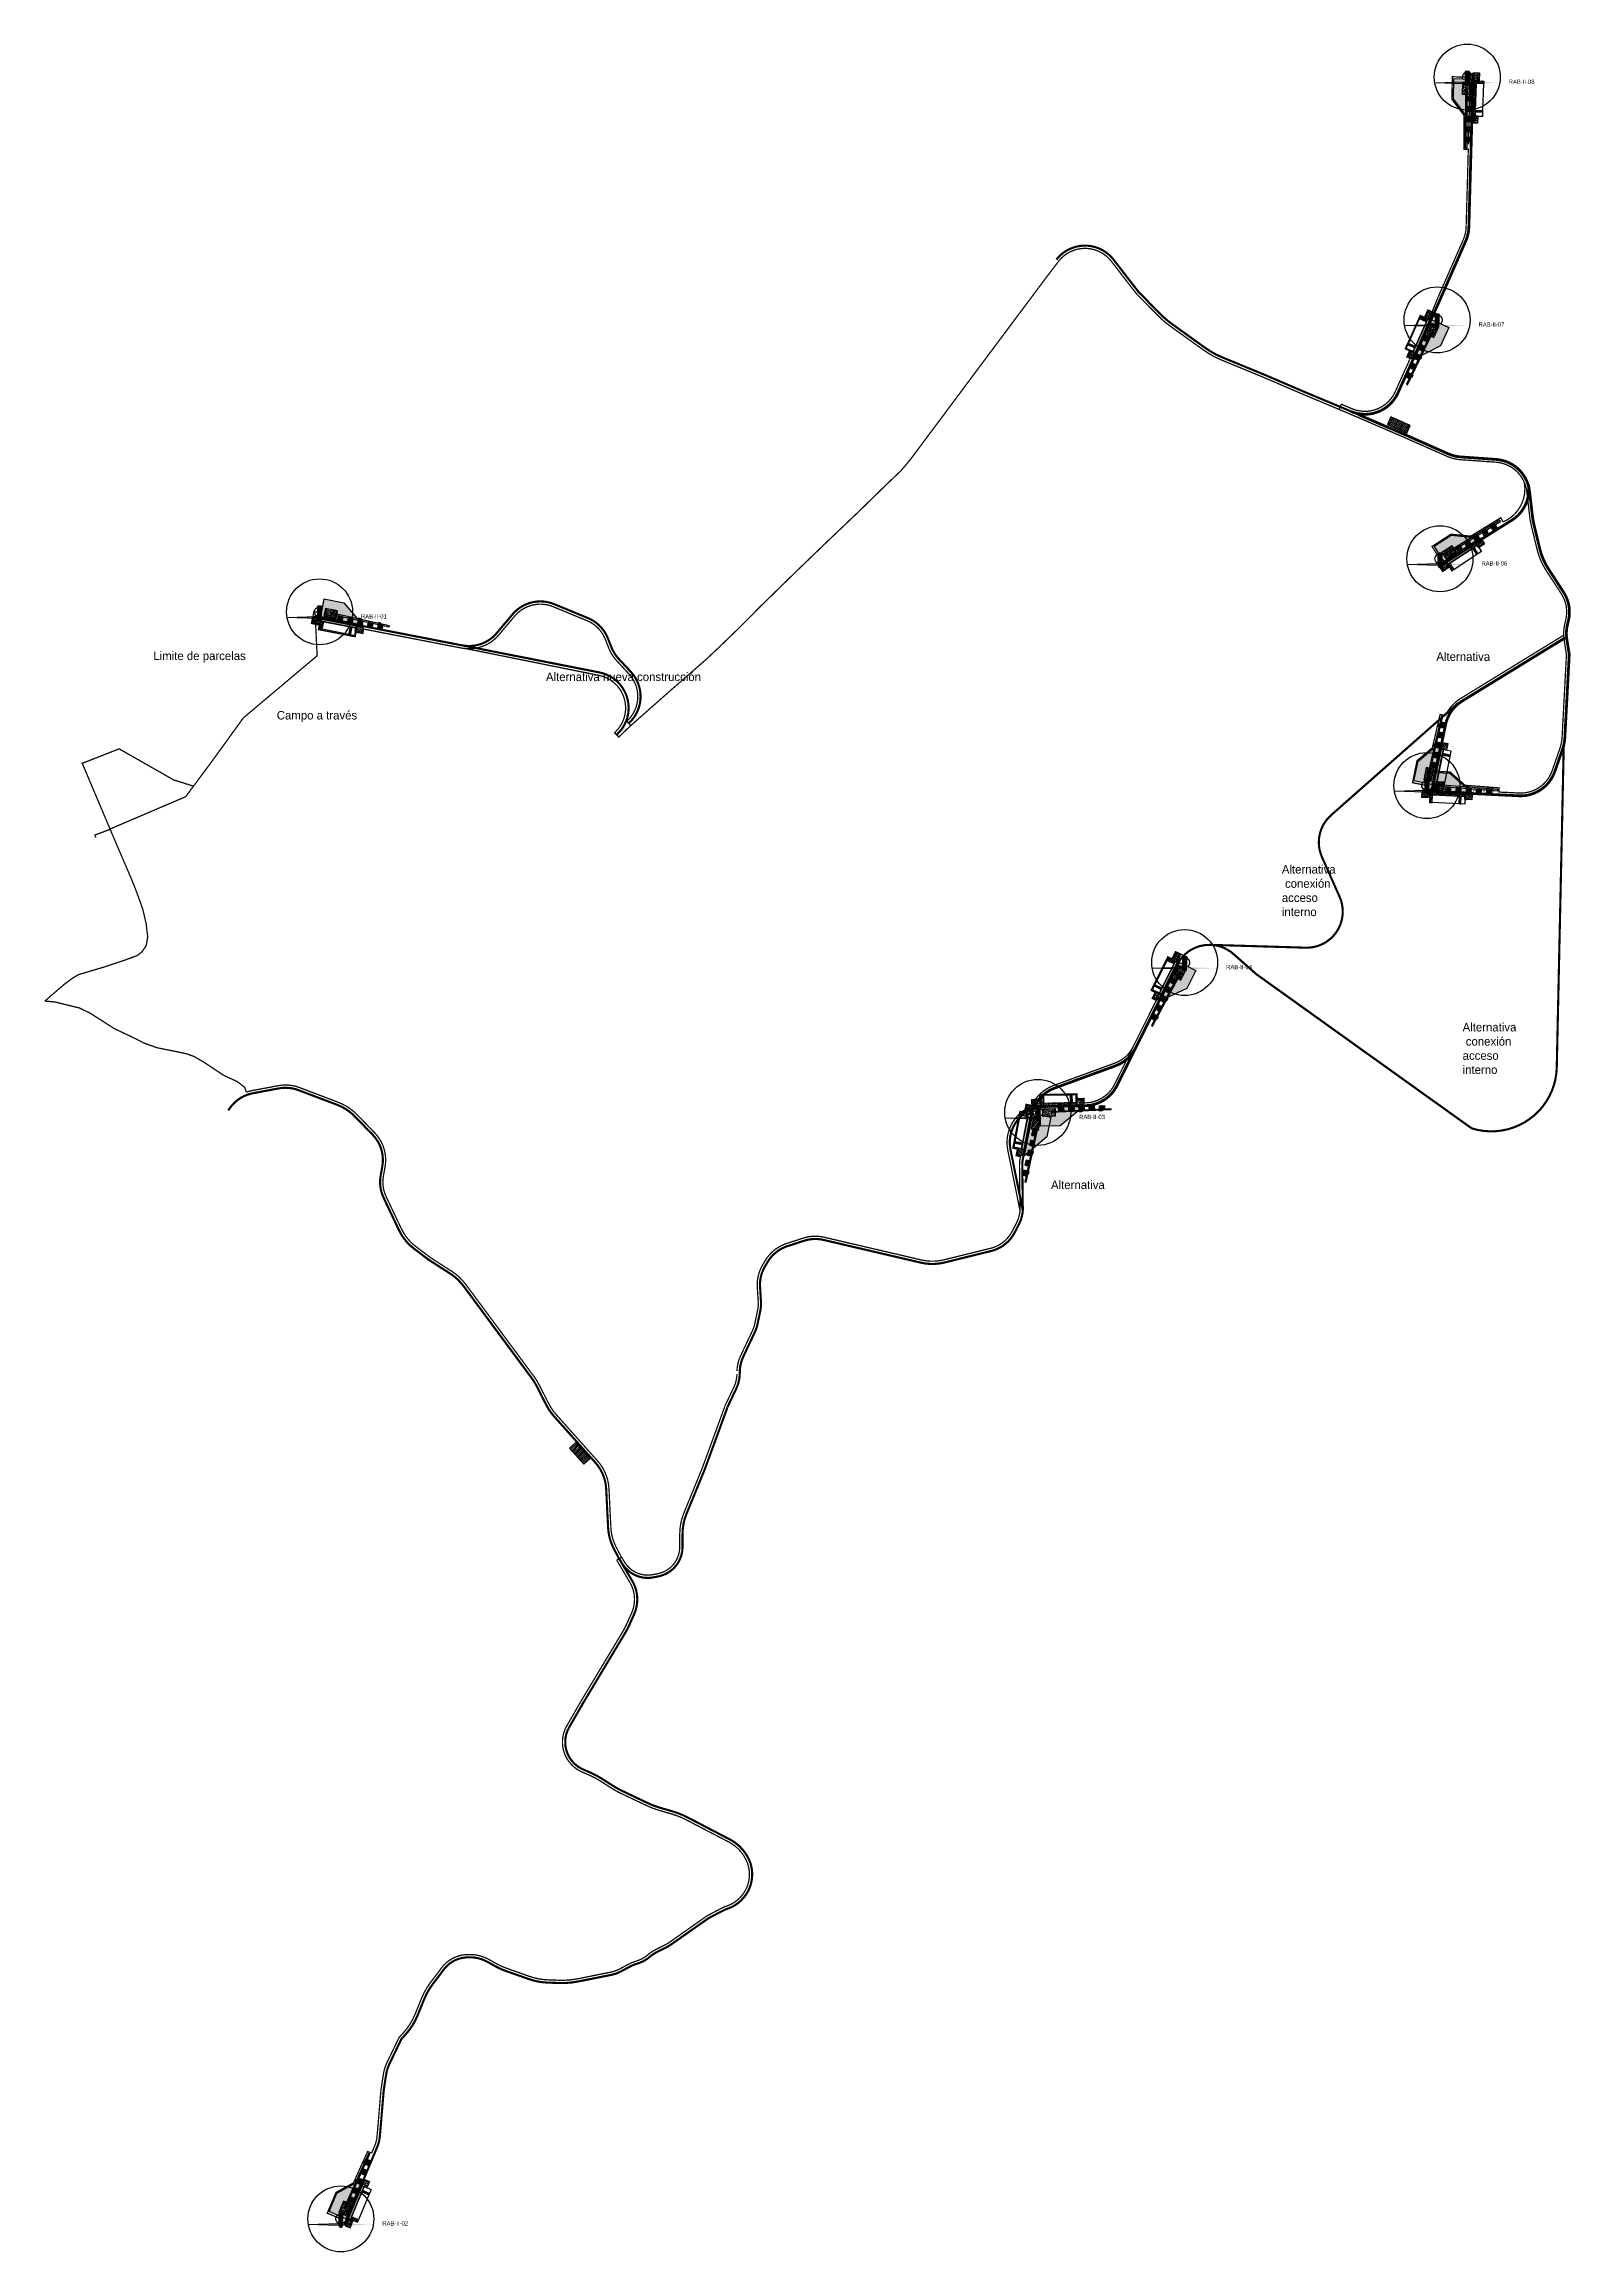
# Model space of a CAD drawing. Header units: metres. Extents: x 677931 to 681517, y 4659021 to 4664208.
import ezdxf
from ezdxf.enums import TextEntityAlignment as Align

# ---------------------------------------------------------------- set-up
doc = ezdxf.new("R2010")
doc.units = ezdxf.units.M
doc.linetypes.add('HIDDEN', pattern=[0.375, 0.25, -0.125])
for name, color, linetype in [('00-TEXTO', 242, 'Continuous'), ('02-ACOPIO', 242, 'Continuous'), ('02-Affection Turbine', 162, 'Continuous'), ('02-BOOM ASSEMBLY', 162, 'Continuous'), ('02-PLATFORM', 162, 'Continuous'), ('02-ROAD NEWLY BUILT 6.5m', 131, 'Continuous'), ('02-Turbine', 162, 'Continuous'), ('02-Turbine 1-5000', 162, 'Continuous'), ('02-Turbine Text 1-5000', 162, 'Continuous'), ('02-VIAL ACONDICIONADO 5m', 211, 'HIDDEN'), ('02-VIAL ACONDICIONADO 6.5m', 211, 'Continuous'), ('02-VIAL DE NUEVA CONSTRUCCION 5m', 131, 'HIDDEN'), ('02-ZANJA', 162, 'HIDDEN')]:
    doc.layers.add(name, color=color, linetype=linetype)
doc.styles.add('EDP', font='GOTHIC.TTF')
pattern_1 = [(50, (-687603.522, -4798873.1193), (3.64369338, -0.3187817108), [0.381, -4.191]), (355, (-687603.522, -4798873.1193), (-0.7048684285, 3.8211369048), [0.3048, -3.3528116834]), (100.4514447, (-687603.2184, -4798873.146), (2.9388249418, 3.5023550382), [0.323800176, -3.561804892]), (46.1842, (-687603.522, -4798872.1033), (5.421580818, -0.8408465587), [0.5715, -6.2865]), (96.63555761, (-687603.07, -4798872.1734), (4.748082681, 4.948522492), [0.485700463, -5.342712163]), (351.18415117, (-687603.522, -4798872.1033), (4.748082681, 4.948522492), [0.4571993414, -5.0291946384]), (21, (-687603.014, -4798872.3573), (3.0322878254, -2.0453039637), [0.381, -4.191]), (326, (-687603.014, -4798872.3573), (1.236040567, 3.6837593224), [0.3048, -3.3528]), (71.451445, (-687602.7613, -4798872.5277), (4.2683283856, 1.6384553777), [0.323800176, -3.561798752]), (37.5, (-687603.522, -4798873.1193), (0.061772065, 1.69110077746), [0, -3.31216, 0, -3.4036, 0, -3.3655]), (7.5, (-687603.522, -4798873.1193), (1.3363932502, 2.00361149636), [0, -1.94056, 0, -3.23596, 0, -1.2827]), (327.5, (-687604.6549, -4798873.1193), (2.71181190334, -0.11457487985), [0, -1.27, 0, -3.9624, 0, -5.2578]), (317.5, (-687605.1629, -4798873.1193), (2.9625836277, 0.5085298207), [0, -1.651, 0, -2.63144, 0, -3.7338])]
pattern_2 = [(50, (-687603.522, -4798874.1193), (3.64369338, -0.3187817108), [0.381, -4.191]), (355, (-687603.522, -4798874.1193), (-0.7048684285, 3.8211369048), [0.3048, -3.3528116834]), (100.4514447, (-687603.2184, -4798874.146), (2.9388249418, 3.5023550382), [0.323800176, -3.561804892]), (46.1842, (-687603.522, -4798873.1033), (5.421580818, -0.8408465587), [0.5715, -6.2865]), (96.63555761, (-687603.07, -4798873.1734), (4.748082681, 4.948522492), [0.485700463, -5.342712163]), (351.18415117, (-687603.522, -4798873.1033), (4.748082681, 4.948522492), [0.4571993414, -5.0291946384]), (21, (-687603.014, -4798873.3573), (3.0322878254, -2.0453039637), [0.381, -4.191]), (326, (-687603.014, -4798873.3573), (1.236040567, 3.6837593224), [0.3048, -3.3528]), (71.451445, (-687602.7613, -4798873.5277), (4.2683283856, 1.6384553777), [0.323800176, -3.561798752]), (37.5, (-687603.522, -4798874.1193), (0.061772065, 1.69110077746), [0, -3.31216, 0, -3.4036, 0, -3.3655]), (7.5, (-687603.522, -4798874.1193), (1.3363932502, 2.00361149636), [0, -1.94056, 0, -3.23596, 0, -1.2827]), (327.5, (-687604.6549, -4798874.1193), (2.71181190334, -0.11457487985), [0, -1.27, 0, -3.9624, 0, -5.2578]), (317.5, (-687605.1629, -4798874.1193), (2.9625836277, 0.5085298207), [0, -1.651, 0, -2.63144, 0, -3.7338])]

# ---------------------------------------------------------------- blocks, each defined once
blk = doc.blocks.new('boom assembly SG155 HH122.5')
h = blk.add_hatch()
h.set_pattern_fill('AR-CONC', color=256, scale=0.01, angle=180)
h.set_pattern_definition([(230, (546.0254, 70.7695), (-1.8218467, 0.159391), [0.1905, -2.0955]), (175, (546.0254, 70.7695), (0.352434, -1.9105685), [0.1524, -1.676406]), (280.45144, (545.8736, 70.7827), (-1.4694125, -1.7511775), [0.1619, -1.7809024]), (226.1842, (546.0254, 70.2615), (-2.7107904, 0.420423), [0.28575, -3.14325]), (276.63556, (545.7995, 70.2965), (-2.374041, -2.474261), [0.24285, -2.671356]), (171.18415, (546.0254, 70.2615), (-2.374041, -2.474261), [0.2286, -2.514597]), (201, (545.7714, 70.3885), (-1.516144, 1.022652), [0.1905, -2.0955]), (146, (545.7714, 70.3885), (-0.6180203, -1.8418797), [0.1524, -1.6764]), (251.45144, (545.645, 70.4737), (-2.134164, -0.8192277), [0.1619, -1.7808994]), (217.5, (546.0254, 70.76945), (-0.03088603, -0.8455504), [0, -1.65608, 0, -1.7018, 0, -1.68275]), (187.5, (546.0254, 70.76945), (-0.6681966, -1.0018057), [0, -0.97028, 0, -1.61798, 0, -0.64135]), (147.5, (546.5918, 70.76945), (-1.35590595, 0.05728744), [0, -0.635, 0, -1.9812, 0, -2.6289]), (137.5, (546.8458, 70.7695), (-1.4812918, -0.254265), [0, -0.8255, 0, -1.31572, 0, -1.8669])])
h.paths.add_polyline_path([(-140.5, 1.5), (0, 1.5), (0, -1.5), (-140.5, -1.5)])
h = blk.add_hatch()
h.set_pattern_fill('AR-CONC', color=256, scale=0.01, angle=180)
h.set_pattern_definition([(230, (-268.1112, -102.851), (-1.821847, 0.159391), [0.1905, -2.0955]), (175, (-268.1112, -102.851), (0.352434, -1.910568), [0.1524, -1.676406]), (280.45144, (-268.263, -102.8377), (-1.469412, -1.751178), [0.1619, -1.780902]), (226.1842, (-268.1112, -103.359), (-2.71079, 0.420423), [0.28575, -3.14325]), (276.6356, (-268.337, -103.324), (-2.37404, -2.47426), [0.24285, -2.671356]), (171.1842, (-268.1112, -103.359), (-2.37404, -2.47426), [0.2286, -2.514597]), (201, (-268.3652, -103.232), (-1.516144, 1.022652), [0.1905, -2.0955]), (146, (-268.3652, -103.232), (-0.61802, -1.84188), [0.1524, -1.6764]), (251.45144, (-268.4916, -103.1467), (-2.134164, -0.819228), [0.1619, -1.7809]), (217.5, (-268.1112, -102.85094), (-0.030886, -0.8455504), [0, -1.65608, 0, -1.7018, 0, -1.68275]), (187.5, (-268.1112, -102.8509), (-0.6681966, -1.0018057), [0, -0.97028, 0, -1.61798, 0, -0.64135]), (147.5, (-267.5448, -102.85094), (-1.355906, 0.0572874), [0, -0.635, 0, -1.9812, 0, -2.6289]), (137.5, (-267.2908, -102.8509), (-1.481292, -0.254265), [0, -0.8255, 0, -1.31572, 0, -1.8669])])
h.paths.add_polyline_path([(-66, 1.5), (-72, 1.5), (-72, -1.5), (-66, -1.5)])
h = blk.add_hatch()
h.set_pattern_fill('AR-CONC', color=256, scale=0.01, angle=180)
h.set_pattern_definition([(230, (469.0254, 59.7695), (-1.8218467, 0.159391), [0.1905, -2.0955]), (175, (469.0254, 59.7695), (0.352434, -1.9105685), [0.1524, -1.676406]), (280.45144, (468.8736, 59.7827), (-1.4694125, -1.7511775), [0.1619, -1.7809024]), (226.1842, (469.0254, 59.2615), (-2.71079, 0.420423), [0.28575, -3.14325]), (276.63556, (468.7995, 59.2965), (-2.374041, -2.474261), [0.24285, -2.671356]), (171.18415, (469.0254, 59.2615), (-2.374041, -2.474261), [0.2286, -2.514597]), (201, (468.7714, 59.3885), (-1.516144, 1.022652), [0.1905, -2.0955]), (146, (468.7714, 59.3885), (-0.61802, -1.8418797), [0.1524, -1.6764]), (251.45144, (468.645, 59.4737), (-2.134164, -0.8192277), [0.1619, -1.7808994]), (217.5, (469.0254, 59.76945), (-0.030886, -0.8455504), [0, -1.65608, 0, -1.7018, 0, -1.68275]), (187.5, (469.0254, 59.76945), (-0.6681966, -1.0018057), [0, -0.97028, 0, -1.61798, 0, -0.64135]), (147.5, (469.5918, 59.76945), (-1.35590595, 0.05728744), [0, -0.635, 0, -1.9812, 0, -2.6289]), (137.5, (469.8458, 59.7695), (-1.4812918, -0.254265), [0, -0.8255, 0, -1.31572, 0, -1.8669])])
h.paths.add_polyline_path([(-126, -1.5), (-114, -1.5), (-114, -9.5), (-126, -9.5)])
h = blk.add_hatch()
h.set_pattern_fill('AR-CONC', color=256, scale=0.01, angle=180)
h.set_pattern_definition([(230, (493.0254, 59.7695), (-1.8218467, 0.159391), [0.1905, -2.0955]), (175, (493.0254, 59.7695), (0.352434, -1.9105685), [0.1524, -1.676406]), (280.45144, (492.8736, 59.7827), (-1.4694125, -1.7511775), [0.1619, -1.7809024]), (226.1842, (493.0254, 59.2615), (-2.71079, 0.420423), [0.28575, -3.14325]), (276.63556, (492.7995, 59.2965), (-2.374041, -2.474261), [0.24285, -2.671356]), (171.18415, (493.0254, 59.2615), (-2.374041, -2.474261), [0.2286, -2.514597]), (201, (492.7714, 59.3885), (-1.516144, 1.022652), [0.1905, -2.0955]), (146, (492.7714, 59.3885), (-0.61802, -1.8418797), [0.1524, -1.6764]), (251.45144, (492.645, 59.4737), (-2.134164, -0.8192277), [0.1619, -1.7808994]), (217.5, (493.0254, 59.76945), (-0.030886, -0.8455504), [0, -1.65608, 0, -1.7018, 0, -1.68275]), (187.5, (493.0254, 59.76945), (-0.6681966, -1.0018057), [0, -0.97028, 0, -1.61798, 0, -0.64135]), (147.5, (493.5918, 59.76945), (-1.35590595, 0.05728744), [0, -0.635, 0, -1.9812, 0, -2.6289]), (137.5, (493.8458, 59.7695), (-1.4812918, -0.254265), [0, -0.8255, 0, -1.31572, 0, -1.8669])])
h.paths.add_polyline_path([(-102, -1.5), (-90, -1.5), (-90, -9.5), (-102, -9.5)])
h = blk.add_hatch()
h.set_pattern_fill('AR-CONC', color=256, scale=0.01, angle=180)
h.set_pattern_definition([(230, (517.0254, 59.7695), (-1.8218467, 0.159391), [0.1905, -2.0955]), (175, (517.0254, 59.7695), (0.352434, -1.9105685), [0.1524, -1.676406]), (280.45144, (516.8736, 59.7827), (-1.4694125, -1.7511775), [0.1619, -1.7809024]), (226.1842, (517.0254, 59.2615), (-2.71079, 0.420423), [0.28575, -3.14325]), (276.63556, (516.7995, 59.2965), (-2.374041, -2.474261), [0.24285, -2.671356]), (171.18415, (517.0254, 59.2615), (-2.374041, -2.474261), [0.2286, -2.514597]), (201, (516.7714, 59.3885), (-1.516144, 1.022652), [0.1905, -2.0955]), (146, (516.7714, 59.3885), (-0.61802, -1.8418797), [0.1524, -1.6764]), (251.45144, (516.645, 59.4737), (-2.134164, -0.8192277), [0.1619, -1.7808994]), (217.5, (517.0254, 59.76945), (-0.030886, -0.8455504), [0, -1.65608, 0, -1.7018, 0, -1.68275]), (187.5, (517.0254, 59.76945), (-0.6681966, -1.0018057), [0, -0.97028, 0, -1.61798, 0, -0.64135]), (147.5, (517.5918, 59.76945), (-1.35590595, 0.05728744), [0, -0.635, 0, -1.9812, 0, -2.6289]), (137.5, (517.8458, 59.7695), (-1.4812918, -0.254265), [0, -0.8255, 0, -1.31572, 0, -1.8669])])
h.paths.add_polyline_path([(-78, -1.5), (-66, -1.5), (-66, -9.5), (-78, -9.5)])
h = blk.add_hatch()
h.set_pattern_fill('AR-CONC', color=256, scale=0.01, angle=180)
h.set_pattern_definition([(230, (541.0254, 59.7695), (-1.8218467, 0.159391), [0.1905, -2.0955]), (175, (541.0254, 59.7695), (0.352434, -1.9105685), [0.1524, -1.676406]), (280.45144, (540.8736, 59.7827), (-1.4694125, -1.7511775), [0.1619, -1.7809024]), (226.1842, (541.0254, 59.2615), (-2.71079, 0.420423), [0.28575, -3.14325]), (276.63556, (540.7995, 59.2965), (-2.374041, -2.474261), [0.24285, -2.671356]), (171.18415, (541.0254, 59.2615), (-2.374041, -2.474261), [0.2286, -2.514597]), (201, (540.7714, 59.3885), (-1.516144, 1.022652), [0.1905, -2.0955]), (146, (540.7714, 59.3885), (-0.61802, -1.8418797), [0.1524, -1.6764]), (251.45144, (540.645, 59.4737), (-2.134164, -0.8192277), [0.1619, -1.7808994]), (217.5, (541.0254, 59.76945), (-0.030886, -0.8455504), [0, -1.65608, 0, -1.7018, 0, -1.68275]), (187.5, (541.0254, 59.76945), (-0.6681966, -1.0018057), [0, -0.97028, 0, -1.61798, 0, -0.64135]), (147.5, (541.5918, 59.76945), (-1.35590595, 0.05728744), [0, -0.635, 0, -1.9812, 0, -2.6289]), (137.5, (541.8458, 59.7695), (-1.4812918, -0.254265), [0, -0.8255, 0, -1.31572, 0, -1.8669])])
h.paths.add_polyline_path([(-54, -1.5), (-42, -1.5), (-42, -9.5), (-54, -9.5)])
h = blk.add_hatch()
h.set_pattern_fill('AR-CONC', color=256, scale=0.01, angle=180)
h.set_pattern_definition([(230, (565.0254, 59.7695), (-1.8218467, 0.159391), [0.1905, -2.0955]), (175, (565.0254, 59.7695), (0.352434, -1.9105685), [0.1524, -1.676406]), (280.45144, (564.8736, 59.7827), (-1.4694125, -1.7511775), [0.1619, -1.7809024]), (226.1842, (565.0254, 59.2615), (-2.71079, 0.420423), [0.28575, -3.14325]), (276.63556, (564.7995, 59.2965), (-2.374041, -2.474261), [0.24285, -2.671356]), (171.18415, (565.0254, 59.2615), (-2.374041, -2.474261), [0.2286, -2.514597]), (201, (564.7714, 59.3885), (-1.516144, 1.022652), [0.1905, -2.0955]), (146, (564.7714, 59.3885), (-0.61802, -1.8418797), [0.1524, -1.6764]), (251.45144, (564.645, 59.4737), (-2.134164, -0.8192277), [0.1619, -1.7808994]), (217.5, (565.0254, 59.76945), (-0.030886, -0.8455504), [0, -1.65608, 0, -1.7018, 0, -1.68275]), (187.5, (565.0254, 59.76945), (-0.6681966, -1.0018057), [0, -0.97028, 0, -1.61798, 0, -0.64135]), (147.5, (565.5918, 59.76945), (-1.35590595, 0.05728744), [0, -0.635, 0, -1.9812, 0, -2.6289]), (137.5, (565.8458, 59.7695), (-1.4812918, -0.254265), [0, -0.8255, 0, -1.31572, 0, -1.8669])])
h.paths.add_polyline_path([(-30, -1.5), (-18, -1.5), (-18, -9.5), (-30, -9.5)])
for points in [[(-140.5, 1.5), (0, 1.5), (0, -1.5), (-140.5, -1.5)], [(-114, -3), (-120, -3), (-120, 3), (-114, 3)], [(-66, -3), (-72, -3), (-72, 3), (-66, 3)], [(-126, -1.5), (-114, -1.5), (-114, -9.5), (-126, -9.5)], [(-102, -1.5), (-90, -1.5), (-90, -9.5), (-102, -9.5)], [(-78, -1.5), (-66, -1.5), (-66, -9.5), (-78, -9.5)], [(-54, -1.5), (-42, -1.5), (-42, -9.5), (-54, -9.5)], [(-30, -1.5), (-18, -1.5), (-18, -9.5), (-30, -9.5)]]:
    blk.add_lwpolyline(points, close=True)
blk = doc.blocks.new('SG155 HH122.5_Strategy 3_total storage assembly in 1 phase')
h = blk.add_hatch()
h.set_pattern_fill('AR-CONC', color=256, scale=0.02)
h.set_pattern_definition(pattern_1)
h.paths.add_polyline_path([(-5, 11), (-5, 32), (-52, 32), (-106, -11), (-5, -11)])
h.paths.add_polyline_path([(-41, 10), (-12, 10), (-12, -8), (-41, -8)], flags=16)
h = blk.add_hatch()
h.set_pattern_fill('AR-CONC', color=256, scale=0.02)
h.set_pattern_definition(pattern_1)
h.paths.add_polyline_path([(-12, -8), (-12, 10), (-41, 10), (-41, -8)])
h = blk.add_hatch()
h.set_pattern_fill('AR-CONC', color=256, scale=0.02)
h.set_pattern_definition(pattern_2)
h.paths.add_polyline_path([(-91, -28), (-91, -16), (-107, -16), (-107, -28)])
h = blk.add_hatch()
h.set_pattern_fill('AR-CONC', color=256, scale=0.02)
h.set_pattern_definition(pattern_2)
h.paths.add_polyline_path([(-8, -21), (-8, -16), (-91, -16), (-91, -21)])
h = blk.add_hatch()
h.set_pattern_fill('AR-CONC', color=256, scale=0.02)
h.set_pattern_definition(pattern_2)
h.paths.add_polyline_path([(-78, -21), (-81, -21), (-81, -39), (-78, -39)])
h = blk.add_hatch()
h.set_pattern_fill('AR-CONC', color=256, scale=0.02)
h.set_pattern_definition(pattern_2)
h.paths.add_polyline_path([(-14, -39), (-8, -39), (-8, -21), (-14, -21)])
h = blk.add_hatch()
h.set_pattern_fill('AR-CONC', color=256, scale=0.02)
h.set_pattern_definition(pattern_2)
h.paths.add_polyline_path([(11, -28), (11, -16), (-8, -16), (-8, -28)])
for points in [[(-5, -11), (-5, 32), (-52, 32), (-106, -11)], [(-41, 10), (-12, 10), (-12, -8), (-41, -8)], [(-91, -16), (-107, -16), (-107, -28), (-91, -28)], [(-8, -16), (-91, -16), (-91, -21), (-8, -21)], [(-91, -21), (-91, -39), (-81, -39), (-81, -21)], [(-81, -21), (-81, -39), (-78, -39), (-78, -21)], [(-78, -21), (-78, -39), (-14, -39), (-14, -21)], [(-14, -21), (-8, -21), (-8, -39), (-14, -39)], [(-8, -16), (11, -16), (11, -28), (-8, -28)]]:
    blk.add_lwpolyline(points, close=True)
blk.add_circle((0, 0), 2.5)
blk.add_arc((0, 0), 11.8, 244.8157, 115.1843)
blk = doc.blocks.new('WTG_rotor 155')
at = {"layer": '02-Turbine 1-5000', "linetype": 'HIDDEN', "lineweight": 0}
blk.add_hatch(color=0, dxfattribs=at).paths.add_polyline_path([(4.8, -9.5), (4.8, 13.3), (-4.8, 13.3), (-4.8, -9.5)])
at = {"layer": '02-Turbine 1-5000'}
for points in [[(-5.5, -11), (-5.5, -11.6), (-3.6, -11.6), (-3.6, -15.1), (-5.5, -15.1), (-5.5, -15.7), (-76.4, -13.3)], [(5.5, -11), (5.5, -11.6), (3.6, -11.6), (3.6, -15.1), (5.5, -15.1), (5.5, -15.7), (76.4, -13.3)]]:
    blk.add_hatch(color=0, dxfattribs=at).paths.add_polyline_path(points)
h = blk.add_hatch(color=0, dxfattribs=at)
h.paths.add_polyline_path([(3.6, -16.5), (3.6, -10.2), (-3.6, -10.2), (-3.6, -16.5)])
h.paths.add_polyline_path([(-3.6, -16.5, 0.261951), (0, -21.3, 0.261951), (3.6, -16.5)])
at = {"layer": '02-Affection Turbine', "color": 0}
blk.add_circle((0, 0), 77.5, dxfattribs=at).dxf.unprotected_set("ltscale", 0)
at = {"layer": '02-Turbine 1-5000', "color": 0}
for p, q in [((-4.8, 10.2), (4.8, 10.2)), ((-4.8, 7.6), (4.8, 7.6)), ((3.6, -16.5), (-3.6, -16.5)), ((-1.6, -9.5), (-1.6, -10.2)), ((1.6, -9.5), (1.6, -10.2))]:
    blk.add_line(p, q, dxfattribs=at)
blk.add_lwpolyline([(4.8, -9.5), (4.8, 13.3), (-4.8, 13.3), (-4.8, -9.5)], close=True, dxfattribs=at)
blk.add_lwpolyline([(-3.6, -15.1), (-5.5, -15.1), (-5.5, -15.7), (-76.4, -13.3), (-5.5, -11), (-5.5, -11.6), (-3.6, -11.6)], dxfattribs=at)
blk.add_lwpolyline([(-3.6, -16.5), (-3.6, -10.2), (3.6, -10.2), (3.6, -16.5, -0.261951), (0, -21.3, -0.261951), (-3.6, -16.5)], format="xyb", dxfattribs=at)
blk.add_circle((0, 0), 4.5, dxfattribs=at)
at = {"layer": '02-Turbine Text 1-5000', "color": 0, "style": 'EDP', "flags": 1}
blk.add_attdef('MAQUINA', text='', height=10, dxfattribs=at).set_placement((92.5, 3.5), align=Align.MIDDLE_LEFT)
at = {"layer": '02-Turbine Text 1-5000', "color": 0, "style": 'EDP'}
blk.add_attdef('NÚMERO', text='', height=10, dxfattribs=at).set_placement((92.7, -9.1), align=Align.MIDDLE_LEFT)

msp = doc.modelspace()

# ---------------------------------------------------------------- hatches: boundary and pattern name
at = {"layer": '02-ACOPIO'}
h = msp.add_hatch(dxfattribs=at)
h.set_pattern_fill('ANSI31', color=256)
h.paths.add_polyline_path([(681086.1, 4663314.3), (681131.8, 4663294.1), (681139.9, 4663312.4), (681094.1, 4663332.6)])
h = msp.add_hatch(dxfattribs=at)
h.set_pattern_fill('ANSI31', color=256)
h.paths.add_polyline_path([(679213, 4660884.5), (679179.9, 4660922), (679164.9, 4660908.8), (679198, 4660871.3)])

# ---------------------------------------------------------------- linework, layer by layer
at = {"layer": '02-ACOPIO', "flags": 128}
msp.add_lwpolyline([(681086.1, 4663314.3), (681131.8, 4663294.1), (681139.9, 4663312.4), (681094.1, 4663332.6), (681086.1, 4663314.3)], close=True, dxfattribs=at)
at = {"layer": '02-ACOPIO', "elevation": 790, "flags": 128}
msp.add_lwpolyline([(679213, 4660884.5), (679179.9, 4660922), (679164.9, 4660908.8), (679198, 4660871.3), (679213, 4660884.5)], close=True, dxfattribs=at)
at = {"layer": '02-ROAD NEWLY BUILT 6.5m', "const_width": 6.5, "flags": 128}
for points in [[(681209.3, 4663606.6), (681270.5, 4663746.3, 0.096491), (681277.6, 4663778), (681287.7, 4664141.3)], [(681209.3, 4663606.6), (681110.9, 4663388.5, -0.407324), (681000.3, 4663345.2)], [(681341.7, 4663232.4, -0.333885), (681418.8, 4663165.4, -0.333885)], [(681417.7, 4663172.4, -0.292725), (681378.5, 4663089.5), (681206.7, 4662982.2)], [(681492, 4662534.9), (681479.4, 4662498.9, -0.332476), (681395, 4662442), (681167.4, 4662453.1)], [(680595.1, 4662050.9), (680494.8, 4661849.6, -0.191835), (680447.9, 4661807.7), (680304.2, 4661755.1, 0.262114), (680250.1, 4661691.7), (680231.1, 4661595.6)]]:
    msp.add_lwpolyline(points, format="xyb", dxfattribs=at)
at = {"layer": '02-ROAD NEWLY BUILT 6.5m', "flags": 128}
msp.add_lwpolyline([(681276.5, 4663972.9), (681281.2, 4664141.5)], dxfattribs=at)
at = {"layer": '02-ROAD NEWLY BUILT 6.5m', "color": 242, "flags": 128}
for points, const_width in [([(681504, 4662813.4), (681261.6, 4662664.5, 0.206609), (681222.9, 4662609.4), (681190.5, 4662453.5)], 6.5), ([(681251.2, 4662658.8), (680953.9, 4662396.5, 0.327204), (680932.4, 4662298.3), (680974, 4662204.4, -0.53672), (680897.8, 4662085), (680667.6, 4662091.8)], 5), ([(680778.7, 4662022.5), (681284, 4661660.7, 0.503746), (681484.1, 4661805.3), (681500.5, 4662559.2)], 5), ([(680778.7, 4662022.5), (680724.2, 4662070.5, 0.467491), (680595.3, 4662050.8, 0.467491)], 5), ([(680253.8, 4661706.9, -0.081229), (680280.8, 4661711.9), (680376.6, 4661713.9, 0.282842), (680451.5, 4661762.1), (680494.8, 4661849.6)], 6.5)]:
    msp.add_lwpolyline(points, format="xyb", dxfattribs=dict(at, const_width=const_width))
at = {"layer": '02-VIAL ACONDICIONADO 5m', "ltscale": 80, "const_width": 5, "flags": 128}
for points in [[(680470.3, 4663666.3), (680497.2, 4663631.5, 0.030065), (680505.1, 4663622.5), (680553.4, 4663573.4, 0.042275), (680579, 4663551.5), (680657.7, 4663494.8, 0.058455), (680698.4, 4663472.2), (680801.4, 4663429.8), (680886.1, 4663393.3), (680992.5, 4663348.7), (681019.2, 4663337.2)], [(679007, 4662840), (679031.1, 4662868.7, -0.023132), (679036.5, 4662874.4)], [(679180.7, 4662870.9), (679208.2, 4662859.5, -0.202668), (679254.7, 4662812.4), (679263.5, 4662790.4, 0.093195), (679280.3, 4662763.8), (679298, 4662744.8)], [(678936.9, 4662794.4, 0.114137), (678973.2, 4662806.6, 0.114137)], [(678419.7, 4661742.8, -0.002982), (678420.7, 4661743), (678482, 4661754.5, -0.137744), (678527.8, 4661750.4), (678617.9, 4661716.3, -0.110189), (678661.6, 4661687.5), (678702.3, 4661645.5, -0.240338), (678725, 4661571.7), (678721, 4661548.9, 0.155299), (678727.9, 4661497.8), (678763.8, 4661421.9, 0.120742), (678799.8, 4661377.6), (678834.1, 4661351.6), (678884.3, 4661319.4, -0.090862), (678915.9, 4661289.8), (679076.5, 4661072.9, -0.041377), (679087, 4661056), (679110.5, 4661009.9, 0.064297), (679127.9, 4660984.5), (679225.6, 4660875, -0.171363), (679250.9, 4660813.4), (679255.4, 4660722.2, 0.110003), (679269.3, 4660671.9), (679281.2, 4660649.4), (679289.6, 4660636.4, 0.308489), (679362.2, 4660605.5), (679373.7, 4660607.8, 0.03591), (679383.4, 4660610.5, 0.03591)], [(679668.8, 4661380.8, -0.025205), (679676.9, 4661383.8), (679716, 4661396.5, -0.029069), (679725.6, 4661399)], [(679564.6, 4661083.5, 0.016093), (679564.5, 4661089), (679564.8, 4661083.8, -0.121723), (679572.8, 4661123.8), (679600.1, 4661181.7, 0.05423), (679606.1, 4661199.1), (679612.9, 4661231.5, 0.050863), (679614.7, 4661248.6)], [(679429.5, 4660667.2, 0.031813), (679430.1, 4660676.1), (679430.3, 4660708.9, -0.096073), (679439.2, 4660753.8), (679482.8, 4660860.2), (679535.9, 4661005.4)], [(679323.3, 4660543.6, -0.075071), (679316.6, 4660519.1), (679305.7, 4660494.7, -0.030349), (679294.5, 4660473.2), (679197.4, 4660311.4), (679163.9, 4660253.1, 0.050419), (679158.2, 4660240.3, 0.050419)], [(679185, 4660160.6, 0.048909), (679197, 4660154), (679212.3, 4660147.4, -0.04127), (679241.4, 4660131.9), (679266.2, 4660116.1, 0.031938), (679288.5, 4660103.7), (679348.4, 4660075.2, 0.039448), (679377.9, 4660064), (679407, 4660055.5, -0.048979), (679443.2, 4660040.9), (679541.7, 4659989.5, -0.181185), (679588.5, 4659937.3), (679588.1, 4659938.5, -0.051717), (679592.7, 4659921.6, -0.051717)], [(679541.7, 4659829.1, -0.017393), (679536.1, 4659827, 0.039305), (679523.9, 4659821.7), (679491.8, 4659804.9), (679402.9, 4659742.5, -0.036533), (679392.2, 4659736.2), (679370.4, 4659725.2, 0.058506), (679353.9, 4659714.3), (679353.3, 4659713.8, -0.103788), (679322.5, 4659697.3, 0.051764), (679306.3, 4659690.6), (679286.3, 4659679.9, -0.073913), (679262.8, 4659671.4), (679186.6, 4659656.2, -0.057033), (679141.3, 4659652.3), (679114.1, 4659653.2, -0.077979), (679068.4, 4659661.8), (679014.1, 4659681, -0.040254), (678992.1, 4659690.9), (678971.4, 4659702.3, 0.142227), (678925.2, 4659712.6), (678921.4, 4659712.4, 0.016409), (678916.9, 4659711.9, 0.016409)], [(678875.8, 4659691.5, 0.03186), (678870, 4659684.8), (678842.8, 4659648.8, 0.065733), (678823.4, 4659614.6), (678807.7, 4659576.1, -0.08736), (678780.1, 4659532), (678769.5, 4659520.2), (678741.3, 4659461.5, 0.073713), (678734, 4659437.7), (678729, 4659405.6, 0.007697), (678728.4, 4659401, 0.007697)]]:
    msp.add_lwpolyline(points, format="xyb", dxfattribs=at)
msp.add_lwpolyline([(679535.9, 4661005.8), (679552.8, 4661041.3)], dxfattribs=at)
at = {"layer": '02-VIAL ACONDICIONADO 6.5m', "const_width": 6.5, "flags": 128}
for points in [[(681019.2, 4663337.2), (681129, 4663289.9), (681229.6, 4663245.4, 0.086665), (681258, 4663238.3), (681341.7, 4663232.4)], [(681418.8, 4663165.4, -0.023822), (681420.1, 4663157.4), (681426.7, 4663100.8, 0.030207), (681431, 4663077), (681444.2, 4663022.2, 0.084914), (681464.2, 4662975.7), (681500.2, 4662920.1, -0.202806), (681511.8, 4662854.9), (681508.8, 4662842.2, 0.094669), (681507.7, 4662810.3), (681513.4, 4662773.6), (681503.1, 4662578.9, -0.070859), (681497.7, 4662551.2), (681492, 4662534.9)]]:
    msp.add_lwpolyline(points, format="xyb", dxfattribs=at)
at = {"layer": '02-VIAL DE NUEVA CONSTRUCCION 5m', "ltscale": 80, "const_width": 5, "flags": 128}
for points in [[(680308.5, 4663701.9, -0.490803), (680442.9, 4663701.8), (680470.3, 4663666.3)], [(679036.5, 4662874.4, -0.301047), (679128.6, 4662892.4), (679180.7, 4662870.9)], [(678564.1, 4662863.2), (678912.4, 4662795.5, 0.072344), (678936.9, 4662794.4, 0.072344)], [(678973.2, 4662806.6, 0.079776), (678993.6, 4662824.2), (679007, 4662840)], [(679298, 4662744.8), (679308.8, 4662733.3, -0.418163), (679303.8, 4662612.3)], [(678363.2, 4661702.7, -0.213202), (678419.7, 4661742.8, -0.213202)], [(679614.7, 4661248.6, 0.015603), (679614.5, 4661253.9), (679612.4, 4661288, -0.149432), (679624, 4661336.3), (679629.8, 4661346.1, -0.157453), (679668.8, 4661380.8, -0.157453)], [(679552.8, 4661041.3), (679556.4, 4661048.8, 0.106238), (679564.6, 4661083.5)], [(679383.4, 4660610.5, 0.281643), (679429.5, 4660667.2, 0.281643)], [(679281.2, 4660649.4), (679312.8, 4660595.9, -0.161042), (679323.3, 4660543.6, -0.161042)], [(679158.2, 4660240.3, 0.334028), (679185, 4660160.6, 0.334028)], [(679592.7, 4659921.6, -0.348498), (679541.7, 4659829.1, -0.348498)], [(678916.9, 4659711.9, 0.168325), (678875.8, 4659691.5)], [(678728.4, 4659401, 0.009557), (678727.8, 4659395.3), (678719.2, 4659292.5, -0.078507), (678712.9, 4659266.8), (678635.7, 4659082.7)]]:
    msp.add_lwpolyline(points, format="xyb", dxfattribs=at)
at = {"layer": '02-VIAL DE NUEVA CONSTRUCCION 5m', "color": 242, "ltscale": 80, "const_width": 5, "flags": 128}
for points in [[(678912.4, 4662795.5), (679235, 4662731.9, -0.619327), (679275.2, 4662585.1)], [(680229.7, 4661467.7), (680200.7, 4661610.5, -0.372467), (680255.3, 4661707.4, -0.372467)]]:
    msp.add_lwpolyline(points, format="xyb", dxfattribs=at)
at = {"layer": '02-VIAL DE NUEVA CONSTRUCCION 5m', "ltscale": 80, "flags": 128}
msp.add_lwpolyline([(679725.6, 4661399, 5, 5, -0.106955), (679761.5, 4661398.4, 5, 5, 0), (679990, 4661345, 5, 5, 0.118496), (680046, 4661345.4, 5, 5, 0), (680155.5, 4661372.4, 5, 5, 0.216745), (680210.7, 4661416.1, 5, 5, 0), (680220.6, 4661435.2, 5, 5, 0.100225), (680229.7, 4661467.7, 5, 5, 0), (680228.4, 4661572.6, 5, 5, -0.051781), (680230, 4661590.1, 5, 5, 0), (680231.1, 4661595.6, 0, 0, 0)], format="xyseb", dxfattribs=at)
at = {"layer": '02-ZANJA', "ltscale": 30, "const_width": 3, "flags": 128}
for points in [[(681273.4, 4664130.7), (681238.9, 4664131.6), (681237.6, 4664078.7), (681265.9, 4664041.3), (681265.9, 4664041.3), (681265.9, 4663961), (681276.2, 4663960.9), (681275.1, 4663917.1), (681271.1, 4663778.2)], [(680313.6, 4663697.9), (680278.6, 4663651.8), (680237.1, 4663596.1), (680167.9, 4663503.6), (680090.5, 4663399.7), (679989, 4663263.7), (679967.8, 4663235.2), (679956.8, 4663221.7), (679943.2, 4663205.7), (679909.6, 4663173.7), (679845.1, 4663110.7), (679768.8, 4663038), (679701.1, 4662972.8), (679615, 4662888.7), (679561.6, 4662835), (679510.9, 4662786.1), (679485.5, 4662762.3), (679397.2, 4662685.3), (679308.5, 4662606.8)], [(681203.4, 4663609.2), (681191.1, 4663579.3), (681208, 4663572.4), (681203, 4663560.1)], [(680978, 4663362.2), (680972.9, 4663349.8)], [(679299.9, 4662616.6), (679308.5, 4662606.8)], [(678281.4, 4662464.7), (678235, 4662479.2), (678106.6, 4662552.3), (678020, 4662518.3), (678085.1, 4662364.3)], [(677932.2, 4661959.8), (677978.7, 4661999.8), (677995.8, 4662012.5), (678010.8, 4662021.7), (678068.5, 4662038.8), (678121.5, 4662056.4), (678149.1, 4662066.6), (678160.5, 4662075.4), (678170.3, 4662090.5), (678173.8, 4662110.1), (678170.3, 4662140.4), (678162.1, 4662176.1), (678144.6, 4662224.1), (678136, 4662245.4), (678087.2, 4662359.4)], [(678087.2, 4662359.4), (678086.1, 4662362), (678085.5, 4662363.3), (678049.6, 4662349.6), (678052, 4662343.6)], [(678394.1, 4661762.8), (678383.1, 4661771), (678352.4, 4661785), (678307.2, 4661815.1), (678282.7, 4661829.4), (678265.5, 4661835.7), (678233.2, 4661842.5), (678194.8, 4661850.2), (678165.7, 4661860.7), (678146.6, 4661870.5), (678095.4, 4661894.9), (678038.2, 4661931.4), (678013.4, 4661943.4), (677955.6, 4661957.5), (677932, 4661959.7)], [(678394.1, 4661762.8), (678401.5, 4661757.1), (678405.6, 4661745.6)], [(679530, 4661008.6), (679546.9, 4661044.1)], [(679275.6, 4660646.1), (679286.9, 4660652.7)]]:
    msp.add_lwpolyline(points, dxfattribs=at)
for points in [[(681203.4, 4663609.2), (681264.5, 4663748.9, 0.096491), (681271.1, 4663778.2)], [(680313.6, 4663697.9, -0.490803), (680437.8, 4663697.8), (680465.2, 4663662.3)], [(680465.2, 4663662.3), (680492, 4663627.6, 0.030065), (680500.5, 4663617.9), (680548.8, 4663568.9, 0.042275), (680575.2, 4663546.2), (680653.9, 4663489.6, 0.058455), (680696, 4663466.2), (680798.8, 4663423.8), (680883.5, 4663387.3), (680989.9, 4663342.7), (681016.6, 4663331.2)], [(681191.1, 4663579.3), (681181.2, 4663583.6), (681173.4, 4663566.3), (681163.4, 4663570.8), (681128.1, 4663492.4), (681138.2, 4663487.9), (681131.6, 4663473.3), (681139.8, 4663469.6), (681104.5, 4663391.4, -0.407324), (681003, 4663351.6), (680978, 4663362.2)], [(681016.6, 4663331.2), (681126.4, 4663283.9), (681227, 4663239.4, 0.086665), (681257.5, 4663231.8), (681341.2, 4663225.9)], [(681341.2, 4663225.9, -0.333885), (681412.4, 4663164.1, -0.333885)], [(681209.7, 4662998.9), (681190.9, 4663027.8), (681190.9, 4663027.8), (681235.3, 4663056.6), (681281.9, 4663052.1), (681352.5, 4663095.4), (681358.2, 4663085.6, 0.357499), (681407.3, 4663180.7)], [(681412.4, 4663164.1, -0.023822), (681413.7, 4663156.7), (681420.3, 4663100, 0.030207), (681424.6, 4663075.5), (681437.9, 4663020.6, 0.084914), (681458.7, 4662972.2), (681494.8, 4662916.6, -0.202806), (681505.4, 4662856.4), (681502.5, 4662843.7, 0.094669), (681501.3, 4662809.3), (681506.8, 4662773.3), (681496.6, 4662579.3, -0.070859), (681491.5, 4662553.4), (681485.8, 4662537.1)], [(679011.9, 4662835.8), (679036.1, 4662864.5, -0.023132), (679041, 4662869.8, -0.023132)], [(679041, 4662869.8, -0.301047), (679126.1, 4662886.4), (679178.2, 4662864.8)], [(679178.2, 4662864.8), (679205.7, 4662853.5, -0.202668), (679248.7, 4662810), (679257.4, 4662788, 0.093195), (679275.5, 4662759.4), (679293.2, 4662740.4)], [(678937.5, 4662787.9, 0.114137), (678976.6, 4662801, 0.114137)], [(678976.6, 4662801, 0.079776), (678998.6, 4662820), (679011.9, 4662835.8)], [(679293.2, 4662740.4), (679304, 4662728.8, -0.418163), (679299.4, 4662617.2, -0.418163)], [(681179, 4662466), (681180.8, 4662500.5), (681180.8, 4662500.5), (681233.6, 4662497.8), (681268.7, 4662466.7), (681348.8, 4662460.5), (681348.3, 4662450.8), (681395.3, 4662448.5, 0.332476), (681473.3, 4662501), (681485.8, 4662537.1)], [(680609.9, 4662050.2), (680615.9, 4662062.3), (680588.6, 4662075.9), (680580.1, 4662058.9), (680570.3, 4662063.8), (680531, 4661985.1), (680540.8, 4661980.2), (680533.7, 4661965.9), (680543.1, 4661961.2), (680489, 4661852.5, -0.191835), (680445.7, 4661813.8), (680302, 4661761.2, 0.196184), (680250.9, 4661714.7, 0.196184)], [(678418.4, 4661749.2, -0.002982), (678419.5, 4661749.4), (678480.8, 4661760.9, -0.137744), (678530.1, 4661756.5), (678620.3, 4661722.3, -0.110189), (678666.3, 4661692.1), (678707, 4661650, -0.240338), (678731.4, 4661570.5), (678727.4, 4661547.7, 0.155299), (678733.7, 4661500.5), (678769.7, 4661424.7, 0.120742), (678803.8, 4661382.8), (678837.8, 4661357), (678887.9, 4661324.8, -0.090862), (678921.1, 4661293.7), (679081.8, 4661076.7, -0.041377), (679092.8, 4661059), (679116.3, 4661012.8, 0.064297), (679132.7, 4660988.8), (679230.5, 4660879.3, -0.171363), (679257.4, 4660813.7), (679261.9, 4660722.5, 0.110003), (679275.1, 4660675), (679286.9, 4660652.7), (679295.1, 4660639.9, 0.308489), (679360.9, 4660611.9), (679372.5, 4660614.2, 0.03591), (679381.2, 4660616.6, 0.03591)], [(678405.6, 4661745.6, -0.036309), (678418.4, 4661749.2)], [(680223.2, 4661468.1), (680221.9, 4661572.6, -0.051781), (680223.6, 4661591.4), (680224.2, 4661594.1), (680213.9, 4661596.4), (680217, 4661612.1), (680206.2, 4661614.2), (680222.9, 4661700.6), (680233.7, 4661698.5), (680237.3, 4661717.1), (680264.7, 4661711.4), (680264.7, 4661698.1)], [(679724.3, 4661405.4, -0.106955), (679763, 4661404.7), (679991.4, 4661351.3, 0.118496), (680044.5, 4661351.7), (680154, 4661378.7, 0.216745), (680205, 4661419.1), (680214.8, 4661438.2, 0.100225), (680223.2, 4661468.1)], [(679666.2, 4661386.7, -0.025205), (679674.8, 4661390), (679714, 4661402.7, -0.029069), (679724.3, 4661405.4, -0.029069)], [(679608.2, 4661248.7, 0.015603), (679608, 4661253.6), (679605.9, 4661287.6, -0.149432), (679618.4, 4661339.6), (679624.2, 4661349.4, -0.157453), (679666.2, 4661386.7, -0.157453)], [(679558.2, 4661090.6, -0.102266), (679566.9, 4661126.6), (679594.3, 4661184.5, 0.054031), (679599.8, 4661200.5), (679606.5, 4661232.8, 0.050863), (679608.2, 4661248.7, 0.050863)], [(679546.9, 4661044.1), (679550.5, 4661051.6, 0.106238), (679558.1, 4661083.7, 0.106238)], [(679423, 4660668.1, 0.031813), (679423.6, 4660676.1), (679423.8, 4660709, -0.096073), (679433.2, 4660756.2), (679476.7, 4660862.5), (679529.8, 4661007.7)], [(679381.2, 4660616.6, 0.281643), (679423, 4660668.1, 0.281643)], [(679275.6, 4660646.1), (679307.1, 4660592.6, -0.16091), (679316.9, 4660544.4, -0.16091)], [(679316.9, 4660544.4, -0.075071), (679310.7, 4660521.8), (679299.8, 4660497.4, -0.030349), (679289, 4660476.6), (679191.8, 4660314.7), (679158.3, 4660256.4, 0.050419), (679152, 4660242.3, 0.050419)], [(679152, 4660242.3, 0.334028), (679181.4, 4660155.2, 0.334028)], [(679181.4, 4660155.2, 0.048909), (679194.4, 4660148), (679209.7, 4660141.4, -0.04127), (679237.9, 4660126.5), (679262.7, 4660110.6, 0.031938), (679285.7, 4660097.8), (679345.6, 4660069.4, 0.039448), (679376, 4660057.8), (679405.1, 4660049.3, -0.048979), (679440.2, 4660035.1), (679538.6, 4659983.8, -0.17934), (679582.2, 4659935.5, -0.049761), (679586.3, 4659920.5, -0.049761)], [(679586.3, 4659920.5, -0.348498), (679539.2, 4659835.1, -0.348498)], [(679539.2, 4659835.1, -0.017393), (679534, 4659833.2, 0.039305), (679520.8, 4659827.5), (679488.4, 4659810.5), (679399.2, 4659747.8, -0.036533), (679389.3, 4659742), (679367.5, 4659731, 0.058506), (679349.7, 4659719.3), (679349.1, 4659718.8, -0.103788), (679320.7, 4659703.5, 0.051764), (679303.2, 4659696.3), (679283.2, 4659685.6, -0.073913), (679261.5, 4659677.8), (679185.4, 4659662.5, -0.057033), (679141.5, 4659658.8), (679114.3, 4659659.7, -0.077979), (679070.5, 4659667.9), (679016.3, 4659687.2, -0.040254), (678995.3, 4659696.6), (678974.6, 4659708, 0.142227), (678924.8, 4659719.1), (678921, 4659718.9, 0.016409), (678916, 4659718.4, 0.016409)], [(678871.2, 4659696.1, 0.03186), (678864.8, 4659688.7), (678837.6, 4659652.7, 0.065733), (678817.4, 4659617.1), (678801.7, 4659578.5, -0.08736), (678775.3, 4659536.3), (678764, 4659523.8), (678735.5, 4659464.4, 0.073713), (678727.6, 4659438.7), (678722.6, 4659406.6, 0.007697), (678721.9, 4659401.8, 0.007697)], [(678916, 4659718.4, 0.168325), (678871.2, 4659696.1, 0.168325)], [(678721.9, 4659401.8, 0.009557), (678721.3, 4659395.8), (678712.7, 4659293.1, -0.078507), (678706.9, 4659269.3), (678699.7, 4659252.3)]]:
    msp.add_lwpolyline(points, format="xyb", dxfattribs=at)
at = {"layer": '02-ZANJA', "color": 242, "ltscale": 30, "const_width": 3, "flags": 128}
for points in [[(678567.8, 4662856.2), (678571.8, 4662771), (678398.5, 4662625.1), (678326.1, 4662524.9), (678262.9, 4662439.8), (678085.4, 4662364)], [(679308.5, 4662606.8), (679280.5, 4662580.1), (679270.5, 4662590.3)]]:
    msp.add_lwpolyline(points, dxfattribs=at)
at = {"layer": '02-ZANJA', "ltscale": 30, "flags": 128}
for points in [[(678575.4, 4662872.9, 3, 3, 0), (678564.4, 4662875.3, 3, 3, 0), (678558.3, 4662847, 3, 3, 0), (678577, 4662843.3, 3, 3, 0), (678574.9, 4662832.5, 3, 3, 0), (678661.3, 4662815.8, 3, 3, 0), (678663.4, 4662826.6, 3, 3, 0), (678679.1, 4662823.5, 3, 3, 0), (678681.1, 4662833.8, 3, 3, 0), (678911.2, 4662789.1, 3, 3, 0.072344), (678937.5, 4662787.9, 0, 0, 0)], [(678627.5, 4659098.1, 3, 3, 0), (678595.7, 4659111.4, 3, 3, 0), (678595.7, 4659111.4, 3, 3, 0), (678616.1, 4659160.2, 3, 3, 0), (678657.2, 4659182.7, 3, 3, 0), (678690.4, 4659256.3, 3, 3, 0), (678699.8, 4659252.4, 0, 0, 0)]]:
    msp.add_lwpolyline(points, format="xyseb", dxfattribs=at)
at = {"layer": '02-ZANJA', "color": 242, "ltscale": 30, "flags": 128}
msp.add_lwpolyline([(681179, 4662466, 3, 3, 0), (681145.2, 4662472.9, 3, 3, 0), (681145.2, 4662472.9, 3, 3, 0), (681155.8, 4662524.7, 3, 3, 0), (681191.8, 4662554.8, 3, 3, 0), (681210, 4662633, 3, 3, 0), (681222.5, 4662630.5, 3, 3, -0.148457), (681258, 4662670.5, 3, 3, 0), (681500.3, 4662819.3, 0, 0, 0)], format="xyseb", dxfattribs=at)
at = {"layer": '02-ZANJA', "color": 242, "ltscale": 30, "const_width": 3, "flags": 128}
for points in [[(678915.8, 4662789), (679233.6, 4662725, -0.619327), (679270.5, 4662590.3)], [(680489, 4661852.5), (680445.7, 4661764.9, -0.282973), (680376.5, 4661720.4), (680373.7, 4661720.3), (680373.5, 4661730.8), (680357.5, 4661730.5), (680357.3, 4661741.5), (680269.3, 4661739.7), (680269.5, 4661728.7), (680250.6, 4661728.3), (680250.9, 4661712.7), (680254, 4661702), (680264.7, 4661698.1)], [(680223.3, 4661466.4), (680194.4, 4661609.2, -0.365118), (680250.9, 4661712.7, -0.365118)]]:
    msp.add_lwpolyline(points, format="xyb", dxfattribs=at)

# ---------------------------------------------------------------- block references
at = {"layer": '02-BOOM ASSEMBLY', "color": 162}
for p, rotation in [((681271.7, 4664104), 89.89941034007009), ((680296.1, 4661699), 182.673732684893)]:
    msp.add_blockref('boom assembly SG155 HH122.5', p, dxfattribs=dict(at, rotation=rotation))
at = {"layer": '02-BOOM ASSEMBLY', "color": 162, "xscale": -1}
for p, rotation in [((681193.3, 4663535.2), 244.3182835909575), ((681231.4, 4663014.6), 31.52793638732726), ((678604, 4662870.6), 347.5187410869859), ((681183, 4662492.5), 76.92241212938575), ((681205.8, 4662466.1), 355.5718056418289), ((680599.2, 4662025.6), 241.9816313039149), ((678636.5, 4659123.3), 65.75789930582765)]:
    msp.add_blockref('boom assembly SG155 HH122.5', p, dxfattribs=dict(at, rotation=rotation))
at = {"layer": '02-BOOM ASSEMBLY', "color": 242, "xscale": -1, "rotation": 257.5645245523483}
msp.add_blockref('boom assembly SG155 HH122.5', (680266, 4661671.5), dxfattribs=at)
at = {"layer": '02-PLATFORM', "color": 162}
for p, rotation in [((681273.9, 4664130.7), 88.4090471625638), ((680264.7, 4661698.1), 181.1833695073869)]:
    msp.add_blockref('SG155 HH122.5_Strategy 3_total storage assembly in 1 phase', p, dxfattribs=dict(at, rotation=rotation))
at = {"layer": '02-PLATFORM', "color": 162, "xscale": -1}
for p, rotation in [((681203, 4663560.1), 245.8086467684637), ((681209.7, 4662998.9), 33.01829956483351), ((678577.5, 4662874.3), 349.0091042644921), ((681179, 4662466), 78.41277530689207), ((681179, 4662466), 357.0621688193352), ((680609.9, 4662050.2), 243.4719944814212), ((678627.5, 4659098.1), 67.2482624833339)]:
    msp.add_blockref('SG155 HH122.5_Strategy 3_total storage assembly in 1 phase', p, dxfattribs=dict(at, rotation=rotation))
at = {"layer": '02-PLATFORM', "color": 242, "xscale": -1, "rotation": 259.0548877298545}
msp.add_blockref('SG155 HH122.5_Strategy 3_total storage assembly in 1 phase', (680264.7, 4661698.1), dxfattribs=at)
at = {"layer": '02-Turbine'}
ref = msp.add_blockref('WTG_rotor 155', (681273.9, 4664130.7), dxfattribs=dict(at, rotation=359.9991167100969))
ref.add_attrib('NÚMERO', 'RAB-II-08', dxfattribs={"layer": '02-Turbine Text 1-5000', "color": 0, "height": 10, "rotation": 359.9991, "style": 'EDP'}).set_placement((681371.2, 4664120), align=Align.MIDDLE_LEFT)
ref = msp.add_blockref('WTG_rotor 155', (681203, 4663560.1), dxfattribs=dict(at, rotation=359.9991167100969))
ref.add_attrib('NÚMERO', 'RAB-II-07', dxfattribs={"layer": '02-Turbine Text 1-5000', "color": 0, "height": 10, "rotation": 359.9991, "style": 'EDP'}).set_placement((681300.4, 4663549.4), align=Align.MIDDLE_LEFT)
ref = msp.add_blockref('WTG_rotor 155', (681209.7, 4662998.9), dxfattribs=dict(at, rotation=359.9991167100969))
ref.add_attrib('NÚMERO', 'RAB-II-06', dxfattribs={"layer": '02-Turbine Text 1-5000', "color": 0, "height": 10, "rotation": 359.9991, "style": 'EDP'}).set_placement((681307.1, 4662988.1), align=Align.MIDDLE_LEFT)
ref = msp.add_blockref('WTG_rotor 155', (678577.5, 4662874.3), dxfattribs=dict(at, rotation=359.9991167100969))
ref.add_attrib('NÚMERO', 'RAB-II-01', dxfattribs={"layer": '02-Turbine Text 1-5000', "color": 0, "height": 10, "rotation": 359.9991, "style": 'EDP'}).set_placement((678674.8, 4662863.6), align=Align.MIDDLE_LEFT)
ref = msp.add_blockref('WTG_rotor 155', (681179, 4662466), dxfattribs=dict(at, rotation=359.9991167100969))
ref.add_attrib('NÚMERO', 'RAB-II-05', dxfattribs={"layer": '02-Turbine Text 1-5000', "color": 0, "height": 10, "rotation": 359.9991, "style": 'EDP'}).set_placement((681276.4, 4662455.3), align=Align.MIDDLE_LEFT)
ref = msp.add_blockref('WTG_rotor 155', (680609.9, 4662050.2), dxfattribs=dict(at, rotation=359.9991167100969))
ref.add_attrib('NÚMERO', 'RAB-II-04', dxfattribs={"layer": '02-Turbine Text 1-5000', "color": 0, "height": 10, "rotation": 359.9991, "style": 'EDP'}).set_placement((680707.3, 4662039.5), align=Align.MIDDLE_LEFT)
ref = msp.add_blockref('WTG_rotor 155', (680264.7, 4661698.1), dxfattribs=dict(at, rotation=359.9991167100969))
ref.add_attrib('NÚMERO', 'RAB-II-03', dxfattribs={"layer": '02-Turbine Text 1-5000', "color": 0, "height": 10, "rotation": 359.9991, "style": 'EDP'}).set_placement((680362.1, 4661687.4), align=Align.MIDDLE_LEFT)
ref = msp.add_blockref('WTG_rotor 155', (678627.5, 4659098.1), dxfattribs=dict(at, rotation=359.9991167100969))
ref.add_attrib('NÚMERO', 'RAB-II-02', dxfattribs={"layer": '02-Turbine Text 1-5000', "color": 0, "height": 10, "rotation": 359.9991, "style": 'EDP'}).set_placement((678724.9, 4659087.4), align=Align.MIDDLE_LEFT)

# ---------------------------------------------------------------- texts
at = {"layer": '00-TEXTO', "char_height": 20, "attachment_point": 1, "style": 'EDP'}
for s, width, insert in [('Limite de parcelas', 330.192, (678187.1, 4662780.9)), ('Alternativa', 117.389, (681201.2, 4662779.1)), ('Alternativa nueva construcción', 473.42, (679109.4, 4662731.6)), ('Campo a través', 330.192, (678477, 4662641.3, 410)), ('Alternativa  conexión acceso interno', 117.389, (680838.2, 4662279.2, 20)), ('Alternativa  conexión acceso interno', 117.389, (681262.9, 4661908.3)), ('Alternativa', 117.389, (680295.9, 4661537.9, -405))]:
    msp.add_mtext_dynamic_manual_height_columns(s, width=width, gutter_width=1, heights=[0], dxfattribs=dict(at, insert=insert))

doc.saveas('drawing.dxf')
